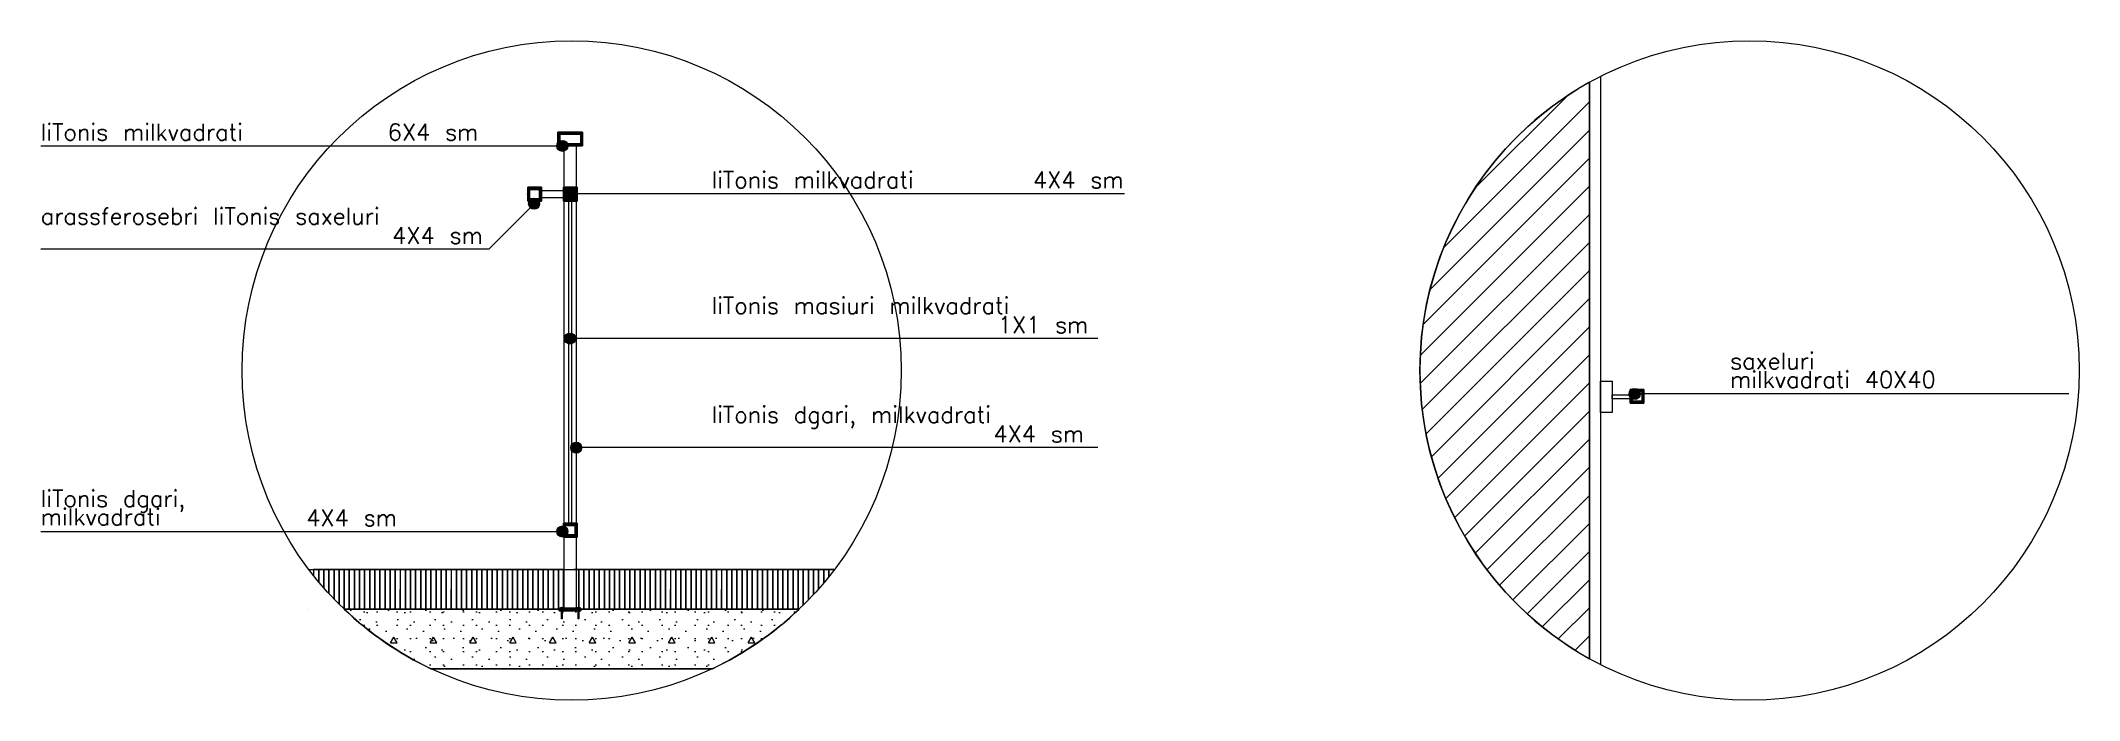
# Model space of a CAD drawing. Header units: millimetres. Extents: x 475616349 to 476941521, y 4620115302 to 4621446928.
# Drawn here: x 476870606 to 476889075, y 4620525386 to 4620531359 of the extents above; entities that cross this region are included whole.
import ezdxf

# ---------------------------------------------------------------- set-up
doc = ezdxf.new("R2010")
doc.units = ezdxf.units.MM
doc.header["$MEASUREMENT"] = 0
for name, color, linetype, lineweight in [('0_Pen_No__4', 7, 'Continuous', 0), ('0_Pen_No__42_Pen_No__250_Pen_No__4', 7, 'Continuous', 0), ('0_Pen_No__4_Pen_No__15_Pen_No__4', 7, 'Continuous', 0), ('0_Pen_No__7', 7, 'Continuous', 0), ('2D Drafting - General_Pen_No__1_Pen_No__4', 7, 'Continuous', 0), ('2D Drafting - General_Pen_No__7_Pen_No__4', 7, 'Continuous', 0), ('zoma_Pen_No__5_Pen_No__4', 7, 'Continuous', 0)]:
    doc.layers.add(name, color=color, linetype=linetype, lineweight=lineweight)
doc.layers.add('0_Pen_No__42_Pen_No__250', color=7, linetype='Continuous')

msp = doc.modelspace()

# ---------------------------------------------------------------- texts
at = {"layer": '0_Pen_No__4_Pen_No__15_Pen_No__4', "color": 7, "linetype": 'Continuous', "lineweight": 0, "char_height": 150}
for s, insert, attachment_point in [('\\A1;{\\pql;\\Ftxt.shx;liTonis milkvadrati}', (476870605.684, 4620530607.094), 1), ('\\A1;{\\pqc;\\Ftxt.shx;6X4 sm}', (476874160.304, 4620530607.094), 2), ('\\A1;{\\pql;\\Ftxt.shx;liTonis milkvadrati}', (476876683.652, 4620530173.9), 1), ('\\A1;{\\pqc;\\Ftxt.shx;4X4 sm}', (476880006.754, 4620530173.9), 2), ('\\A1;{\\pqc;\\Ftxt.shx;4X4 sm}', (476874200.414, 4620529671.219), 2), ('\\A1;{\\pqc;\\Ftxt.shx;1X1 sm}', (476879687.177, 4620528861.752), 2), ('\\A1;{\\pqc;\\Ftxt.shx;4X4 sm}', (476879648.292, 4620527873.282), 2), ('\\A1;{\\pqc;\\Ftxt.shx;4X4 sm}', (476873422.35, 4620527113.745), 2)]:
    msp.add_mtext(s, dxfattribs=dict(at, insert=insert, attachment_point=attachment_point))
at = {"layer": '0_Pen_No__4_Pen_No__15_Pen_No__4', "color": 7, "linetype": 'Continuous', "lineweight": 0, "char_height": 150, "attachment_point": 1}
for s, insert, width, line_spacing_factor in [('\\A1;{\\pql;\\Ftxt.shx;arassferosebri liTonis saxeluri}', (476870605.684, 4620529845.531), 3177.52764, 0.66541), ('\\A1;{\\pql;\\Ftxt.shx;liTonis dgari, milkvadrati}', (476876683.652, 4620528047.144), 3607.09839, 3.184703), ('\\A1;{\\pql;\\Ftxt.shx;liTonis dgari, milkvadrati}', (476870605.684, 4620527287.607), 2192.80059, 0.664266)]:
    msp.add_mtext(s, dxfattribs=dict(at, insert=insert, width=width, line_spacing_factor=line_spacing_factor))
at = {"layer": '0_Pen_No__4_Pen_No__15_Pen_No__4', "color": 7, "linetype": 'Continuous', "lineweight": 0, "insert": (476876683.652, 4620529035.614), "char_height": 150, "width": 3607.09839, "attachment_point": 1}
msp.add_mtext('\\A1;{\\pql;\\Ftxt.shx;liTonis masiuri milkvadrati}', dxfattribs=at)
at = {"layer": '0_Pen_No__4_Pen_No__15_Pen_No__4', "color": 7, "linetype": 'Continuous', "lineweight": 0, "insert": (476885912.104, 4620528533.317), "char_height": 150, "attachment_point": 1, "line_spacing_factor": 0.670026}
msp.add_mtext('\\A1;{\\pql;\\Ftxt.shx;saxeluri\\P\\pql;\\Ftxt.shx;milkvadrati 40X40}', dxfattribs=at)

# ---------------------------------------------------------------- blocks, each defined once
blk = doc.blocks.new('Line_1', base_point=(476870606, 4620530407))
at = {"layer": '0_Pen_No__42_Pen_No__250', "linetype": 'Continuous', "lineweight": 0, "true_color": 0x000000}
blk.add_hatch(color=18, dxfattribs=at).paths.add_polyline_path([(476875282, 4620530407), (476875286, 4620530388), (476875297, 4620530372), (476875313, 4620530361), (476875332, 4620530357), (476875352, 4620530361), (476875368, 4620530372), (476875379, 4620530388), (476875382, 4620530407), (476875379, 4620530427), (476875368, 4620530443), (476875352, 4620530454), (476875332, 4620530457), (476875313, 4620530454), (476875297, 4620530443), (476875286, 4620530427)])
at = {"layer": '0_Pen_No__42_Pen_No__250_Pen_No__4', "color": 7, "linetype": 'Continuous', "lineweight": 0}
blk.add_line((476870606, 4620530407), (476875282, 4620530407), dxfattribs=at)
blk.add_circle((476875332, 4620530407), 50, dxfattribs=at)
blk = doc.blocks.new('Line_2', base_point=(476875076, 4620529882))
at = {"layer": '0_Pen_No__42_Pen_No__250', "linetype": 'Continuous', "lineweight": 0, "true_color": 0x000000}
blk.add_hatch(color=18, dxfattribs=at).paths.add_polyline_path([(476875026, 4620529882), (476875029, 4620529863), (476875040, 4620529847), (476875056, 4620529836), (476875076, 4620529832), (476875095, 4620529836), (476875111, 4620529847), (476875122, 4620529863), (476875126, 4620529882), (476875122, 4620529902), (476875111, 4620529918), (476875095, 4620529929), (476875076, 4620529932), (476875056, 4620529929), (476875040, 4620529918), (476875029, 4620529902)])
at = {"layer": '0_Pen_No__42_Pen_No__250_Pen_No__4', "color": 7, "linetype": 'Continuous', "lineweight": 0}
blk.add_line((476875040, 4620529847), (476874665, 4620529472), dxfattribs=at)
blk.add_circle((476875076, 4620529882), 50, dxfattribs=at)
blk = doc.blocks.new('Line_3', base_point=(476870606, 4620526914))
at = {"layer": '0_Pen_No__42_Pen_No__250', "linetype": 'Continuous', "lineweight": 0, "true_color": 0x000000}
blk.add_hatch(color=18, dxfattribs=at).paths.add_polyline_path([(476875282, 4620526914), (476875286, 4620526895), (476875297, 4620526879), (476875313, 4620526868), (476875332, 4620526864), (476875352, 4620526868), (476875368, 4620526879), (476875379, 4620526895), (476875382, 4620526914), (476875379, 4620526933), (476875368, 4620526949), (476875352, 4620526960), (476875332, 4620526964), (476875313, 4620526960), (476875297, 4620526949), (476875286, 4620526933)])
at = {"layer": '0_Pen_No__42_Pen_No__250_Pen_No__4', "color": 7, "linetype": 'Continuous', "lineweight": 0}
blk.add_line((476870606, 4620526914), (476875282, 4620526914), dxfattribs=at)
blk.add_circle((476875332, 4620526914), 50, dxfattribs=at)
blk = doc.blocks.new('Line_4', base_point=(476880184, 4620527674))
at = {"layer": '0_Pen_No__42_Pen_No__250', "linetype": 'Continuous', "lineweight": 0, "true_color": 0x000000}
blk.add_hatch(color=18, dxfattribs=at).paths.add_polyline_path([(476875407, 4620527674), (476875411, 4620527655), (476875422, 4620527638), (476875438, 4620527627), (476875457, 4620527624), (476875476, 4620527627), (476875493, 4620527638), (476875503, 4620527655), (476875507, 4620527674), (476875503, 4620527693), (476875493, 4620527709), (476875476, 4620527720), (476875457, 4620527724), (476875438, 4620527720), (476875422, 4620527709), (476875411, 4620527693)])
at = {"layer": '0_Pen_No__42_Pen_No__250_Pen_No__4', "color": 7, "linetype": 'Continuous', "lineweight": 0}
blk.add_line((476880184, 4620527674), (476875507, 4620527674), dxfattribs=at)
blk.add_circle((476875457, 4620527674), 50, dxfattribs=at)
blk = doc.blocks.new('Line_5', base_point=(476880184, 4620528662))
at = {"layer": '0_Pen_No__42_Pen_No__250', "linetype": 'Continuous', "lineweight": 0, "true_color": 0x000000}
blk.add_hatch(color=18, dxfattribs=at).paths.add_polyline_path([(476875351, 4620528662), (476875355, 4620528643), (476875366, 4620528627), (476875382, 4620528616), (476875401, 4620528612), (476875421, 4620528616), (476875437, 4620528627), (476875448, 4620528643), (476875451, 4620528662), (476875448, 4620528681), (476875437, 4620528697), (476875421, 4620528708), (476875401, 4620528712), (476875382, 4620528708), (476875366, 4620528697), (476875355, 4620528681)])
at = {"layer": '0_Pen_No__42_Pen_No__250_Pen_No__4', "color": 7, "linetype": 'Continuous', "lineweight": 0}
blk.add_line((476880184, 4620528662), (476875451, 4620528662), dxfattribs=at)
blk.add_circle((476875401, 4620528662), 50, dxfattribs=at)
blk = doc.blocks.new('Line_6', base_point=(476880425, 4620529974))
at = {"layer": '0_Pen_No__42_Pen_No__250', "linetype": 'Continuous', "lineweight": 0, "true_color": 0x000000}
blk.add_hatch(color=18, dxfattribs=at).paths.add_polyline_path([(476875351, 4620529974), (476875355, 4620529955), (476875366, 4620529939), (476875382, 4620529928), (476875401, 4620529924), (476875421, 4620529928), (476875437, 4620529939), (476875448, 4620529955), (476875451, 4620529974), (476875448, 4620529993), (476875437, 4620530010), (476875421, 4620530020), (476875401, 4620530024), (476875382, 4620530020), (476875366, 4620530010), (476875355, 4620529993)])
at = {"layer": '0_Pen_No__42_Pen_No__250_Pen_No__4', "color": 7, "linetype": 'Continuous', "lineweight": 0}
blk.add_line((476880425, 4620529974), (476875451, 4620529974), dxfattribs=at)
blk.add_circle((476875401, 4620529974), 50, dxfattribs=at)
blk = doc.blocks.new('Line_7', base_point=(476888982, 4620528160))
at = {"layer": '0_Pen_No__42_Pen_No__250', "linetype": 'Continuous', "lineweight": 0, "true_color": 0x000000}
blk.add_hatch(color=18, dxfattribs=at).paths.add_polyline_path([(476884998, 4620528160), (476885002, 4620528141), (476885012, 4620528124), (476885029, 4620528114), (476885048, 4620528110), (476885067, 4620528114), (476885083, 4620528124), (476885094, 4620528141), (476885098, 4620528160), (476885094, 4620528179), (476885083, 4620528195), (476885067, 4620528206), (476885048, 4620528210), (476885029, 4620528206), (476885012, 4620528195), (476885002, 4620528179)])
at = {"layer": '0_Pen_No__42_Pen_No__250_Pen_No__4', "color": 7, "linetype": 'Continuous', "lineweight": 0}
blk.add_line((476888982, 4620528160), (476885098, 4620528160), dxfattribs=at)
blk.add_circle((476885048, 4620528160), 50, dxfattribs=at)

# ---------------------------------------------------------------- hatches: boundary and pattern name
at = {"layer": '0_Pen_No__4', "linetype": 'Continuous', "lineweight": 0}
h = msp.add_hatch(dxfattribs=at)
h.set_pattern_fill('MASONRY_BLOCK', style=0, pattern_type=2)
h.set_pattern_definition([(45, (476577134.07, 4620325125.74), (-127.27922, 127.27922), [])])
h.paths.add_polyline_path([(476883101.7, 4620528372.528, 0.272280002), (476884637.019, 4620525762.171), (476884637.019, 4620530982.885, 0.272280002)])
h = msp.add_hatch(dxfattribs=at)
h.set_pattern_fill('STRUCTURAL_CONCRETE', style=0, pattern_type=2)
h.set_pattern_definition([(0, (476577134.1, 4620325125.74), (0, 623.5383), [60, -300]), (0, (476577314.1, 4620325437.5), (0, 623.5383), [60, -300]), (60, (476577134.1, 4620325125.74), (-540, 311.7692), [60, -300]), (60, (476577494.1, 4620325125.74), (-540, 311.7692), [60, -300]), (120, (476577194.1, 4620325125.74), (540, 311.7692), [60, -300]), (120, (476577554.1, 4620325125.74), (540, 311.7692), [60, -300]), (0, (476577134.07, 4620325185.74), (0, 120.000005), [0, -120.000005, 0, -180.000007]), (45, (476577194.07, 4620325185.74), (-84.852817, 84.852817), [0, -90.000004, 0, -150.000006])])
h.paths.add_polyline_path([(476874141.085, 4620525671.485), (476876690.484, 4620525671.459, 0.080349821), (476877476.978, 4620526211.01), (476875499.035, 4620526211.03), (476875499.035, 4620526196.121), (476875491.062, 4620526196.121), (476875481.909, 4620526196.121), (476875481.909, 4620526122.758), (476875474.678, 4620526122.758), (476875474.678, 4620526196.121), (476875330.263, 4620526196.121), (476875330.263, 4620526122.758), (476875323.032, 4620526122.758), (476875323.032, 4620526196.121), (476875302.872, 4620526196.121), (476875302.872, 4620526211.032), (476873355.062, 4620526211.134, 0.080788595)])
at = {"layer": '0_Pen_No__7', "linetype": 'Continuous', "lineweight": 0}
h = msp.add_hatch(color=7, dxfattribs=at)
h.paths.add_polyline_path([(476875291.516, 4620530407.456), (476875515.021, 4620530407.456), (476875515.021, 4620530532.276), (476875291.516, 4620530532.276)])
h.paths.add_polyline_path([(476875495.812, 4620530426.665), (476875310.725, 4620530426.665), (476875310.725, 4620530513.067), (476875495.812, 4620530513.067)], flags=0)
h = msp.add_hatch(color=7, dxfattribs=at)
h.paths.add_polyline_path([(476875141.215, 4620530032.276), (476875017.709, 4620530032.276), (476875017.709, 4620529907.456), (476875141.215, 4620529907.456)])
h.paths.add_polyline_path([(476875122.006, 4620529926.665), (476875036.918, 4620529926.665), (476875036.918, 4620530013.067), (476875122.006, 4620530013.067)], flags=0)
h = msp.add_hatch(color=7, dxfattribs=at)
h.paths.add_polyline_path([(476875465.021, 4620530032.276), (476875341.516, 4620530032.276), (476875341.516, 4620529907.456), (476875465.021, 4620529907.456)])
h.paths.add_polyline_path([(476875445.812, 4620529926.665), (476875360.725, 4620529926.665), (476875360.725, 4620530013.067), (476875445.812, 4620530013.067)], flags=0)
h = msp.add_hatch(color=7, dxfattribs=at)
h.paths.add_polyline_path([(476885131.202, 4620528201.232), (476885007.697, 4620528201.232), (476885007.697, 4620528076.412), (476885131.202, 4620528076.412)])
h.paths.add_polyline_path([(476885111.993, 4620528095.621), (476885026.906, 4620528095.621), (476885026.906, 4620528182.023), (476885111.993, 4620528182.023)], flags=0)
h = msp.add_hatch(color=7, dxfattribs=at)
h.paths.add_polyline_path([(476875465.021, 4620526988.243), (476875341.516, 4620526988.243), (476875341.516, 4620526863.423), (476875465.021, 4620526863.423)])
h.paths.add_polyline_path([(476875445.812, 4620526882.632), (476875360.725, 4620526882.632), (476875360.725, 4620526969.034), (476875445.812, 4620526969.034)], flags=0)
msp.add_hatch(color=7, dxfattribs=at).paths.add_polyline_path([(476875302.872, 4620526196.121), (476875499.035, 4620526196.121), (476875499.035, 4620526211.031), (476875498.809, 4620526211.031), (476875498.809, 4620526219.668), (476875302.872, 4620526219.668), (476875302.872, 4620526211.032)])

# ---------------------------------------------------------------- linework, layer by layer
at = {"layer": '0_Pen_No__42_Pen_No__250_Pen_No__4', "color": 7, "linetype": 'Continuous', "lineweight": 0}
for p, q in [((476884637.019, 4620530982.885), (476884637.019, 4620525762.171)), ((476884737.019, 4620531036.031), (476884737.019, 4620525709.025)), ((476874664.721, 4620529471.581), (476870605.684, 4620529471.581)), ((476884737.019, 4620528276.302), (476884842.368, 4620528276.302)), ((476884737.019, 4620527992.412), (476884737.019, 4620528276.302)), ((476884842.368, 4620528276.302), (476884842.368, 4620527992.412)), ((476884842.368, 4620527992.412), (476884737.019, 4620527992.412))]:
    msp.add_line(p, q, dxfattribs=at)
at = {"layer": '0_Pen_No__42_Pen_No__250_Pen_No__4', "color": 7, "linetype": 'Continuous', "lineweight": 0, "flags": 128}
msp.add_lwpolyline([(476885007.697, 4620528114.739), (476884842.368, 4620528114.739), (476884842.368, 4620528152.181), (476885007.697, 4620528152.181)], close=True, dxfattribs=at)
at = {"layer": '0_Pen_No__7', "color": 7, "linetype": 'Continuous', "lineweight": 0, "flags": 128}
for points in [[(476883101.7, 4620528372.528, 0.272280002), (476884637.019, 4620525762.171), (476884637.019, 4620530982.885, 0.272280002)], [(476874141.085, 4620525671.485), (476876690.484, 4620525671.459, 0.080349821), (476877476.978, 4620526211.01), (476875499.035, 4620526211.03), (476875499.035, 4620526196.121), (476875491.062, 4620526196.121), (476875481.909, 4620526196.121), (476875481.909, 4620526122.758), (476875474.678, 4620526122.758), (476875474.678, 4620526196.121), (476875330.263, 4620526196.121), (476875330.263, 4620526122.758), (476875323.032, 4620526122.758), (476875323.032, 4620526196.121), (476875302.872, 4620526196.121), (476875302.872, 4620526211.032), (476873355.062, 4620526211.134, 0.080788595)]]:
    msp.add_lwpolyline(points, format="xyb", close=True, dxfattribs=at)
for points in [[(476875291.516, 4620530407.456), (476875515.021, 4620530407.456), (476875515.021, 4620530532.276), (476875291.516, 4620530532.276)], [(476875495.812, 4620530426.665), (476875310.725, 4620530426.665), (476875310.725, 4620530513.067), (476875495.812, 4620530513.067)], [(476875141.215, 4620530032.276), (476875017.709, 4620530032.276), (476875017.709, 4620529907.456), (476875141.215, 4620529907.456)], [(476875122.006, 4620529926.665), (476875036.918, 4620529926.665), (476875036.918, 4620530013.067), (476875122.006, 4620530013.067)], [(476875465.021, 4620530032.276), (476875341.516, 4620530032.276), (476875341.516, 4620529907.456), (476875465.021, 4620529907.456)], [(476875445.812, 4620529926.665), (476875360.725, 4620529926.665), (476875360.725, 4620530013.067), (476875445.812, 4620530013.067)], [(476885131.202, 4620528201.232), (476885007.697, 4620528201.232), (476885007.697, 4620528076.412), (476885131.202, 4620528076.412)], [(476885111.993, 4620528095.621), (476885026.906, 4620528095.621), (476885026.906, 4620528182.023), (476885111.993, 4620528182.023)], [(476875465.021, 4620526988.243), (476875341.516, 4620526988.243), (476875341.516, 4620526863.423), (476875465.021, 4620526863.423)], [(476875445.812, 4620526882.632), (476875360.725, 4620526882.632), (476875360.725, 4620526969.034), (476875445.812, 4620526969.034)], [(476875302.872, 4620526196.121), (476875499.035, 4620526196.121), (476875499.035, 4620526211.031), (476875498.809, 4620526211.031), (476875498.809, 4620526219.668), (476875302.872, 4620526219.668), (476875302.872, 4620526211.032)]]:
    msp.add_lwpolyline(points, close=True, dxfattribs=at)
at = {"layer": '2D Drafting - General_Pen_No__1_Pen_No__4', "color": 7, "linetype": 'Continuous', "lineweight": 0}
msp.add_circle((476875079.462, 4620529969.643), 62.633, dxfattribs=at)
at = {"layer": '2D Drafting - General_Pen_No__7_Pen_No__4', "color": 7, "linetype": 'Continuous', "lineweight": 0, "flags": 128}
for points in [[(476875515.021, 4620530407.456), (476875291.516, 4620530407.456), (476875291.516, 4620530532.276), (476875515.021, 4620530532.276)], [(476875495.812, 4620530426.665), (476875310.725, 4620530426.665), (476875310.725, 4620530513.067), (476875495.812, 4620530513.067)], [(476875141.215, 4620529907.456), (476875017.709, 4620529907.456), (476875017.709, 4620530032.276), (476875141.215, 4620530032.276)], [(476875122.006, 4620529926.665), (476875036.918, 4620529926.665), (476875036.918, 4620530013.067), (476875122.006, 4620530013.067)], [(476875141.215, 4620530003.067), (476875341.516, 4620530003.067), (476875341.516, 4620529937.121), (476875141.215, 4620529937.121)], [(476875465.021, 4620529907.456), (476875341.516, 4620529907.456), (476875341.516, 4620530032.276), (476875465.021, 4620530032.276)], [(476875445.812, 4620529926.665), (476875360.725, 4620529926.665), (476875360.725, 4620530013.067), (476875445.812, 4620530013.067)], [(476875390.725, 4620529907.456), (476875415.812, 4620529907.456), (476875415.812, 4620526988.243), (476875390.725, 4620526988.243)], [(476885131.202, 4620528076.412), (476885007.697, 4620528076.412), (476885007.697, 4620528201.232), (476885131.202, 4620528201.232)], [(476885111.993, 4620528095.621), (476885026.906, 4620528095.621), (476885026.906, 4620528182.023), (476885111.993, 4620528182.023)], [(476875465.021, 4620526863.423), (476875341.516, 4620526863.423), (476875341.516, 4620526988.243), (476875465.021, 4620526988.243)], [(476875445.812, 4620526882.632), (476875360.725, 4620526882.632), (476875360.725, 4620526969.034), (476875445.812, 4620526969.034)], [(476873401.391, 4620526571.201), (476873355.062, 4620526571.201), (476873355.062, 4620526211.134), (476873401.276, 4620526211.133)], [(476873447.605, 4620526571.2), (476873401.276, 4620526571.2), (476873401.276, 4620526211.133), (476873447.491, 4620526211.133)], [(476873493.82, 4620526571.2), (476873447.491, 4620526571.2), (476873447.491, 4620526211.133), (476873493.705, 4620526211.132)], [(476873540.034, 4620526571.199), (476873493.705, 4620526571.199), (476873493.705, 4620526211.132), (476873539.919, 4620526211.132)], [(476873586.249, 4620526571.199), (476873539.919, 4620526571.199), (476873539.919, 4620526211.132), (476873586.134, 4620526211.131)], [(476873632.463, 4620526571.198), (476873586.134, 4620526571.198), (476873586.134, 4620526211.131), (476873632.348, 4620526211.131)], [(476873678.677, 4620526571.198), (476873632.348, 4620526571.198), (476873632.348, 4620526211.131), (476873678.563, 4620526211.13)], [(476873724.892, 4620526571.197), (476873678.563, 4620526571.197), (476873678.563, 4620526211.13), (476873724.777, 4620526211.13)], [(476873771.106, 4620526571.197), (476873724.777, 4620526571.197), (476873724.777, 4620526211.13), (476873770.992, 4620526211.129)], [(476873817.321, 4620526571.196), (476873770.992, 4620526571.196), (476873770.992, 4620526211.129), (476873817.206, 4620526211.129)], [(476873863.535, 4620526571.196), (476873817.206, 4620526571.196), (476873817.206, 4620526211.129), (476873863.421, 4620526211.128)], [(476873909.75, 4620526571.195), (476873863.421, 4620526571.195), (476873863.421, 4620526211.128), (476873909.635, 4620526211.128)], [(476873955.964, 4620526571.195), (476873909.635, 4620526571.195), (476873909.635, 4620526211.128), (476873955.85, 4620526211.127)], [(476874002.179, 4620526571.195), (476873955.85, 4620526571.194), (476873955.85, 4620526211.127), (476874002.064, 4620526211.127)], [(476874048.393, 4620526571.194), (476874002.064, 4620526571.194), (476874002.064, 4620526211.127), (476874048.279, 4620526211.126)], [(476874094.608, 4620526571.194), (476874048.279, 4620526571.193), (476874048.279, 4620526211.126), (476874094.493, 4620526211.126)], [(476874140.822, 4620526571.193), (476874094.493, 4620526571.193), (476874094.493, 4620526211.126), (476874140.707, 4620526211.126)], [(476874187.036, 4620526571.193), (476874140.707, 4620526571.193), (476874140.707, 4620526211.126), (476874186.922, 4620526211.125)], [(476874233.251, 4620526571.192), (476874186.922, 4620526571.192), (476874186.922, 4620526211.125), (476874233.136, 4620526211.125)], [(476874279.465, 4620526571.192), (476874233.136, 4620526571.192), (476874233.136, 4620526211.125), (476874279.351, 4620526211.124)], [(476874325.68, 4620526571.191), (476874279.351, 4620526571.191), (476874279.351, 4620526211.124), (476874325.565, 4620526211.124)], [(476874371.894, 4620526571.191), (476874325.565, 4620526571.191), (476874325.565, 4620526211.124), (476874371.78, 4620526211.123)], [(476874418.109, 4620526571.19), (476874371.78, 4620526571.19), (476874371.78, 4620526211.123), (476874417.994, 4620526211.123)], [(476874464.323, 4620526571.19), (476874417.994, 4620526571.19), (476874417.994, 4620526211.123), (476874464.209, 4620526211.122)], [(476874510.538, 4620526571.189), (476874464.209, 4620526571.189), (476874464.209, 4620526211.122), (476874510.423, 4620526211.122)], [(476874556.752, 4620526571.189), (476874510.423, 4620526571.189), (476874510.423, 4620526211.122), (476874556.638, 4620526211.121)], [(476874602.967, 4620526571.188), (476874556.638, 4620526571.188), (476874556.638, 4620526211.121), (476874602.852, 4620526211.121)], [(476874649.181, 4620526571.188), (476874602.852, 4620526571.188), (476874602.852, 4620526211.121), (476874649.066, 4620526211.12)], [(476874695.396, 4620526571.187), (476874649.066, 4620526571.187), (476874649.066, 4620526211.12), (476874695.281, 4620526211.12)], [(476874741.61, 4620526571.187), (476874695.281, 4620526571.187), (476874695.281, 4620526211.12), (476874741.495, 4620526211.119)], [(476874787.824, 4620526571.187), (476874741.495, 4620526571.186), (476874741.495, 4620526211.119), (476874787.71, 4620526211.119)], [(476874834.039, 4620526571.186), (476874787.71, 4620526571.186), (476874787.71, 4620526211.119), (476874833.924, 4620526211.118)], [(476874880.253, 4620526571.186), (476874833.924, 4620526571.185), (476874833.924, 4620526211.118), (476874880.139, 4620526211.118)], [(476874926.468, 4620526571.185), (476874880.139, 4620526571.185), (476874880.139, 4620526211.118), (476874926.353, 4620526211.118)], [(476874972.682, 4620526571.185), (476874926.353, 4620526571.185), (476874926.353, 4620526211.118), (476874972.568, 4620526211.117)], [(476875018.897, 4620526571.184), (476874972.568, 4620526571.184), (476874972.568, 4620526211.117), (476875018.782, 4620526211.117)], [(476875065.111, 4620526571.184), (476875018.782, 4620526571.184), (476875018.782, 4620526211.117), (476875064.997, 4620526211.116)], [(476875111.326, 4620526571.183), (476875064.997, 4620526571.183), (476875064.997, 4620526211.116), (476875111.211, 4620526211.116)], [(476875157.54, 4620526571.183), (476875111.211, 4620526571.183), (476875111.211, 4620526211.116), (476875157.425, 4620526211.115)], [(476875203.755, 4620526571.182), (476875157.425, 4620526571.182), (476875157.425, 4620526211.115), (476875203.64, 4620526211.115)], [(476875249.969, 4620526571.182), (476875203.64, 4620526571.182), (476875203.64, 4620526211.115), (476875249.854, 4620526211.114)], [(476875296.183, 4620526571.181), (476875249.854, 4620526571.181), (476875249.854, 4620526211.114), (476875296.069, 4620526211.114)], [(476875573.47, 4620526571.179), (476875527.141, 4620526571.178), (476875527.141, 4620526211.111), (476875573.356, 4620526211.111)], [(476875619.685, 4620526571.178), (476875573.356, 4620526571.178), (476875573.356, 4620526211.111), (476875619.57, 4620526211.111)], [(476875665.899, 4620526571.178), (476875619.57, 4620526571.177), (476875619.57, 4620526211.111), (476875665.785, 4620526211.11)], [(476875712.114, 4620526571.177), (476875665.785, 4620526571.177), (476875665.785, 4620526211.11), (476875711.999, 4620526211.11)], [(476875758.328, 4620526571.177), (476875711.999, 4620526571.177), (476875711.999, 4620526211.11), (476875758.213, 4620526211.109)], [(476875804.543, 4620526571.176), (476875758.213, 4620526571.176), (476875758.213, 4620526211.109), (476875804.428, 4620526211.109)], [(476875850.757, 4620526571.176), (476875804.428, 4620526571.176), (476875804.428, 4620526211.109), (476875850.642, 4620526211.108)], [(476875896.971, 4620526571.175), (476875850.642, 4620526571.175), (476875850.642, 4620526211.108), (476875896.857, 4620526211.108)], [(476875943.186, 4620526571.175), (476875896.857, 4620526571.175), (476875896.857, 4620526211.108), (476875943.071, 4620526211.107)], [(476875989.4, 4620526571.174), (476875943.071, 4620526571.174), (476875943.071, 4620526211.107), (476875989.286, 4620526211.107)], [(476876035.615, 4620526571.174), (476875989.286, 4620526571.174), (476875989.286, 4620526211.107), (476876035.5, 4620526211.106)], [(476876081.829, 4620526571.173), (476876035.5, 4620526571.173), (476876035.5, 4620526211.106), (476876081.715, 4620526211.106)], [(476876128.044, 4620526571.173), (476876081.715, 4620526571.173), (476876081.715, 4620526211.106), (476876127.929, 4620526211.105)], [(476876174.258, 4620526571.172), (476876127.929, 4620526571.172), (476876127.929, 4620526211.105), (476876174.144, 4620526211.105)], [(476876220.473, 4620526571.172), (476876174.144, 4620526571.172), (476876174.144, 4620526211.105), (476876220.358, 4620526211.104)], [(476876266.687, 4620526571.171), (476876220.358, 4620526571.171), (476876220.358, 4620526211.104), (476876266.572, 4620526211.104)], [(476876312.902, 4620526571.171), (476876266.572, 4620526571.171), (476876266.572, 4620526211.104), (476876312.787, 4620526211.103)], [(476876359.116, 4620526571.171), (476876312.787, 4620526571.17), (476876312.787, 4620526211.103), (476876359.001, 4620526211.103)], [(476876405.33, 4620526571.17), (476876359.001, 4620526571.17), (476876359.001, 4620526211.103), (476876405.216, 4620526211.103)], [(476876451.545, 4620526571.17), (476876405.216, 4620526571.17), (476876405.216, 4620526211.103), (476876451.43, 4620526211.102)], [(476876497.759, 4620526571.169), (476876451.43, 4620526571.169), (476876451.43, 4620526211.102), (476876497.645, 4620526211.102)], [(476876543.974, 4620526571.169), (476876497.645, 4620526571.169), (476876497.645, 4620526211.102), (476876543.859, 4620526211.101)], [(476876590.188, 4620526571.168), (476876543.859, 4620526571.168), (476876543.859, 4620526211.101), (476876590.074, 4620526211.101)], [(476876636.403, 4620526571.168), (476876590.074, 4620526571.168), (476876590.074, 4620526211.101), (476876636.288, 4620526211.1)], [(476876682.617, 4620526571.167), (476876636.288, 4620526571.167), (476876636.288, 4620526211.1), (476876682.503, 4620526211.1)], [(476876728.832, 4620526571.167), (476876682.503, 4620526571.167), (476876682.503, 4620526211.1), (476876728.717, 4620526211.099)], [(476876775.046, 4620526571.166), (476876728.717, 4620526571.166), (476876728.717, 4620526211.099), (476876774.932, 4620526211.099)], [(476876821.261, 4620526571.166), (476876774.932, 4620526571.166), (476876774.932, 4620526211.099), (476876821.146, 4620526211.098)], [(476876867.475, 4620526571.165), (476876821.146, 4620526571.165), (476876821.146, 4620526211.098), (476876867.36, 4620526211.098)], [(476876913.689, 4620526571.165), (476876867.36, 4620526571.165), (476876867.36, 4620526211.098), (476876913.575, 4620526211.097)], [(476876959.904, 4620526571.164), (476876913.575, 4620526571.164), (476876913.575, 4620526211.097), (476876959.789, 4620526211.097)], [(476877006.118, 4620526571.164), (476876959.789, 4620526571.164), (476876959.789, 4620526211.097), (476877006.004, 4620526211.096)], [(476877052.333, 4620526571.164), (476877006.004, 4620526571.163), (476877006.004, 4620526211.096), (476877052.218, 4620526211.096)], [(476877098.547, 4620526571.163), (476877052.218, 4620526571.163), (476877052.218, 4620526211.096), (476877098.433, 4620526211.095)], [(476877144.762, 4620526571.163), (476877098.433, 4620526571.162), (476877098.433, 4620526211.095), (476877144.647, 4620526211.095)], [(476877190.976, 4620526571.162), (476877144.647, 4620526571.162), (476877144.647, 4620526211.095), (476877190.862, 4620526211.095)], [(476877237.191, 4620526571.162), (476877190.862, 4620526571.162), (476877190.862, 4620526211.095), (476877237.076, 4620526211.094)], [(476877283.405, 4620526571.161), (476877237.076, 4620526571.161), (476877237.076, 4620526211.094), (476877283.291, 4620526211.094)], [(476877329.62, 4620526571.161), (476877283.291, 4620526571.161), (476877283.291, 4620526211.094), (476877329.505, 4620526211.093)], [(476877375.834, 4620526571.16), (476877329.505, 4620526571.16), (476877329.505, 4620526211.093), (476877375.719, 4620526211.093)], [(476877422.049, 4620526571.16), (476877375.719, 4620526571.16), (476877375.719, 4620526211.093), (476877421.934, 4620526211.092)], [(476877468.263, 4620526571.159), (476877421.934, 4620526571.159), (476877421.934, 4620526211.092), (476877468.148, 4620526211.092)], [(476875315.126, 4620526224.243), (476875336.749, 4620526224.243), (476875336.749, 4620526219.668), (476875315.126, 4620526219.668)], [(476875322.872, 4620526219.668), (476875491.062, 4620526219.668), (476875491.062, 4620526196.121), (476875322.872, 4620526196.121)], [(476875323.032, 4620526229.784), (476875330.263, 4620526229.784), (476875330.263, 4620526122.758), (476875323.032, 4620526122.758)], [(476875466.772, 4620526224.243), (476875488.395, 4620526224.243), (476875488.395, 4620526219.668), (476875466.772, 4620526219.668)], [(476875474.678, 4620526229.784), (476875481.909, 4620526229.784), (476875481.909, 4620526122.758), (476875474.678, 4620526122.758)]]:
    msp.add_lwpolyline(points, close=True, dxfattribs=at)
for points in [[(476875349.302, 4620530532.276), (476875457.235, 4620530532.276)], [(476875349.302, 4620530532.276), (476875457.235, 4620530532.276)], [(476875349.302, 4620530032.276), (476875349.302, 4620530407.456)], [(476875349.302, 4620530032.276), (476875349.302, 4620530407.456)], [(476875457.235, 4620530407.456), (476875457.235, 4620530032.276)], [(476875457.235, 4620530407.456), (476875457.235, 4620530032.276)], [(476875349.302, 4620526988.243), (476875349.302, 4620529907.456)], [(476875349.302, 4620526988.243), (476875349.302, 4620529907.456)], [(476875457.235, 4620529907.456), (476875457.235, 4620526988.243)], [(476875457.235, 4620529907.456), (476875457.235, 4620526988.243)], [(476875457.235, 4620526863.423), (476875457.235, 4620526210.142), (476875349.302, 4620526210.142), (476875349.302, 4620526863.423)], [(476875349.302, 4620526210.142), (476875349.302, 4620526863.423)], [(476875457.235, 4620526863.423), (476875457.235, 4620526210.142)], [(476873031.62, 4620526571.204), (476877798.213, 4620526571.215)], [(476873031.737, 4620526571.196), (476877798.207, 4620526571.207)], [(476873124.068, 4620526457.203), (476873124.104, 4620526571.203), (476873077.775, 4620526571.203), (476873077.775, 4620526513.996)], [(476873170.265, 4620526403.244), (476873170.318, 4620526571.203), (476873123.989, 4620526571.203), (476873123.989, 4620526457.297)], [(476873216.463, 4620526351.779), (476873216.533, 4620526571.203), (476873170.204, 4620526571.202), (476873170.204, 4620526403.314)], [(476873262.662, 4620526302.623), (476873262.747, 4620526571.202), (476873216.418, 4620526571.202), (476873216.418, 4620526351.828)], [(476873308.861, 4620526255.615), (476873308.962, 4620526571.202), (476873262.633, 4620526571.201), (476873262.633, 4620526302.654)], [(476873354.518, 4620526211.134), (476873355.062, 4620526211.134), (476873355.176, 4620526571.201), (476873308.847, 4620526571.201), (476873308.847, 4620526255.629)], [(476875342.286, 4620526219.668), (476875342.398, 4620526571.181), (476875296.069, 4620526571.181), (476875296.069, 4620526211.114), (476875342.283, 4620526211.113)], [(476875480.929, 4620526219.668), (476875481.041, 4620526571.179), (476875434.712, 4620526571.179)], [(476875511.062, 4620526211.112), (476875527.141, 4620526211.111), (476875527.256, 4620526571.179), (476875480.927, 4620526571.179), (476875480.927, 4620526219.668)], [(476877514.374, 4620526247.299), (476877514.477, 4620526571.159), (476877468.148, 4620526571.159), (476877468.148, 4620526211.092), (476877477.063, 4620526211.092)], [(476877560.604, 4620526293.963), (476877560.692, 4620526571.158), (476877514.363, 4620526571.158), (476877514.363, 4620526247.287)], [(476877606.834, 4620526342.753), (476877606.906, 4620526571.158), (476877560.577, 4620526571.158), (476877560.577, 4620526293.936)], [(476877653.064, 4620526393.825), (476877653.121, 4620526571.157), (476877606.792, 4620526571.157), (476877606.792, 4620526342.708)], [(476877699.296, 4620526447.362), (476877699.335, 4620526571.157), (476877653.006, 4620526571.157), (476877653.006, 4620526393.759)], [(476877745.528, 4620526503.575), (476877745.55, 4620526571.156), (476877699.221, 4620526571.156), (476877699.221, 4620526447.273)], [(476877791.761, 4620526562.714), (476877791.764, 4620526571.156), (476877745.435, 4620526571.156), (476877745.435, 4620526503.459)], [(476873031.505, 4620526211.056), (476873031.505, 4620526211.136)], [(476877477.062, 4620526211.091), (476873354.518, 4620526211.133)], [(476873354.599, 4620526211.056), (476877477.036, 4620526211.066)], [(476875493.518, 4620526211.031), (476873354.603, 4620526211.052)], [(476877476.978, 4620526211.01), (476875491.062, 4620526211.031)], [(476876690.484, 4620525671.459), (476874141.085, 4620525671.485)]]:
    msp.add_lwpolyline(points, dxfattribs=at)
at = {"layer": 'zoma_Pen_No__5_Pen_No__4', "color": 7, "linetype": 'Continuous', "lineweight": 0}
for centre in [(476875415.812, 4620528372.528), (476886088.431, 4620528372.528)]:
    msp.add_circle(centre, 2986.731, dxfattribs=at)

# ---------------------------------------------------------------- block references
at = {"layer": '0_Pen_No__42_Pen_No__250', "color": 7, "linetype": 'Continuous', "lineweight": 0}
for name, p in [('Line_1', (476870605.684, 4620530407.456)), ('Line_6', (476880424.676, 4620529974.262)), ('Line_2', (476875075.611, 4620529882.471)), ('Line_5', (476880183.97, 4620528662.114)), ('Line_7', (476888981.913, 4620528159.817)), ('Line_4', (476880183.97, 4620527673.644)), ('Line_3', (476870605.684, 4620526914.106))]:
    msp.add_blockref(name, p, dxfattribs=at)

msp.set_redraw_order([(e.dxf.handle, doc.entitydb.next_handle()) for e in msp.query("TEXT MTEXT ATTDEF DIMENSION ARC_DIMENSION")])  # texts and dimensions are drawn at this point

doc.saveas('drawing.dxf')
